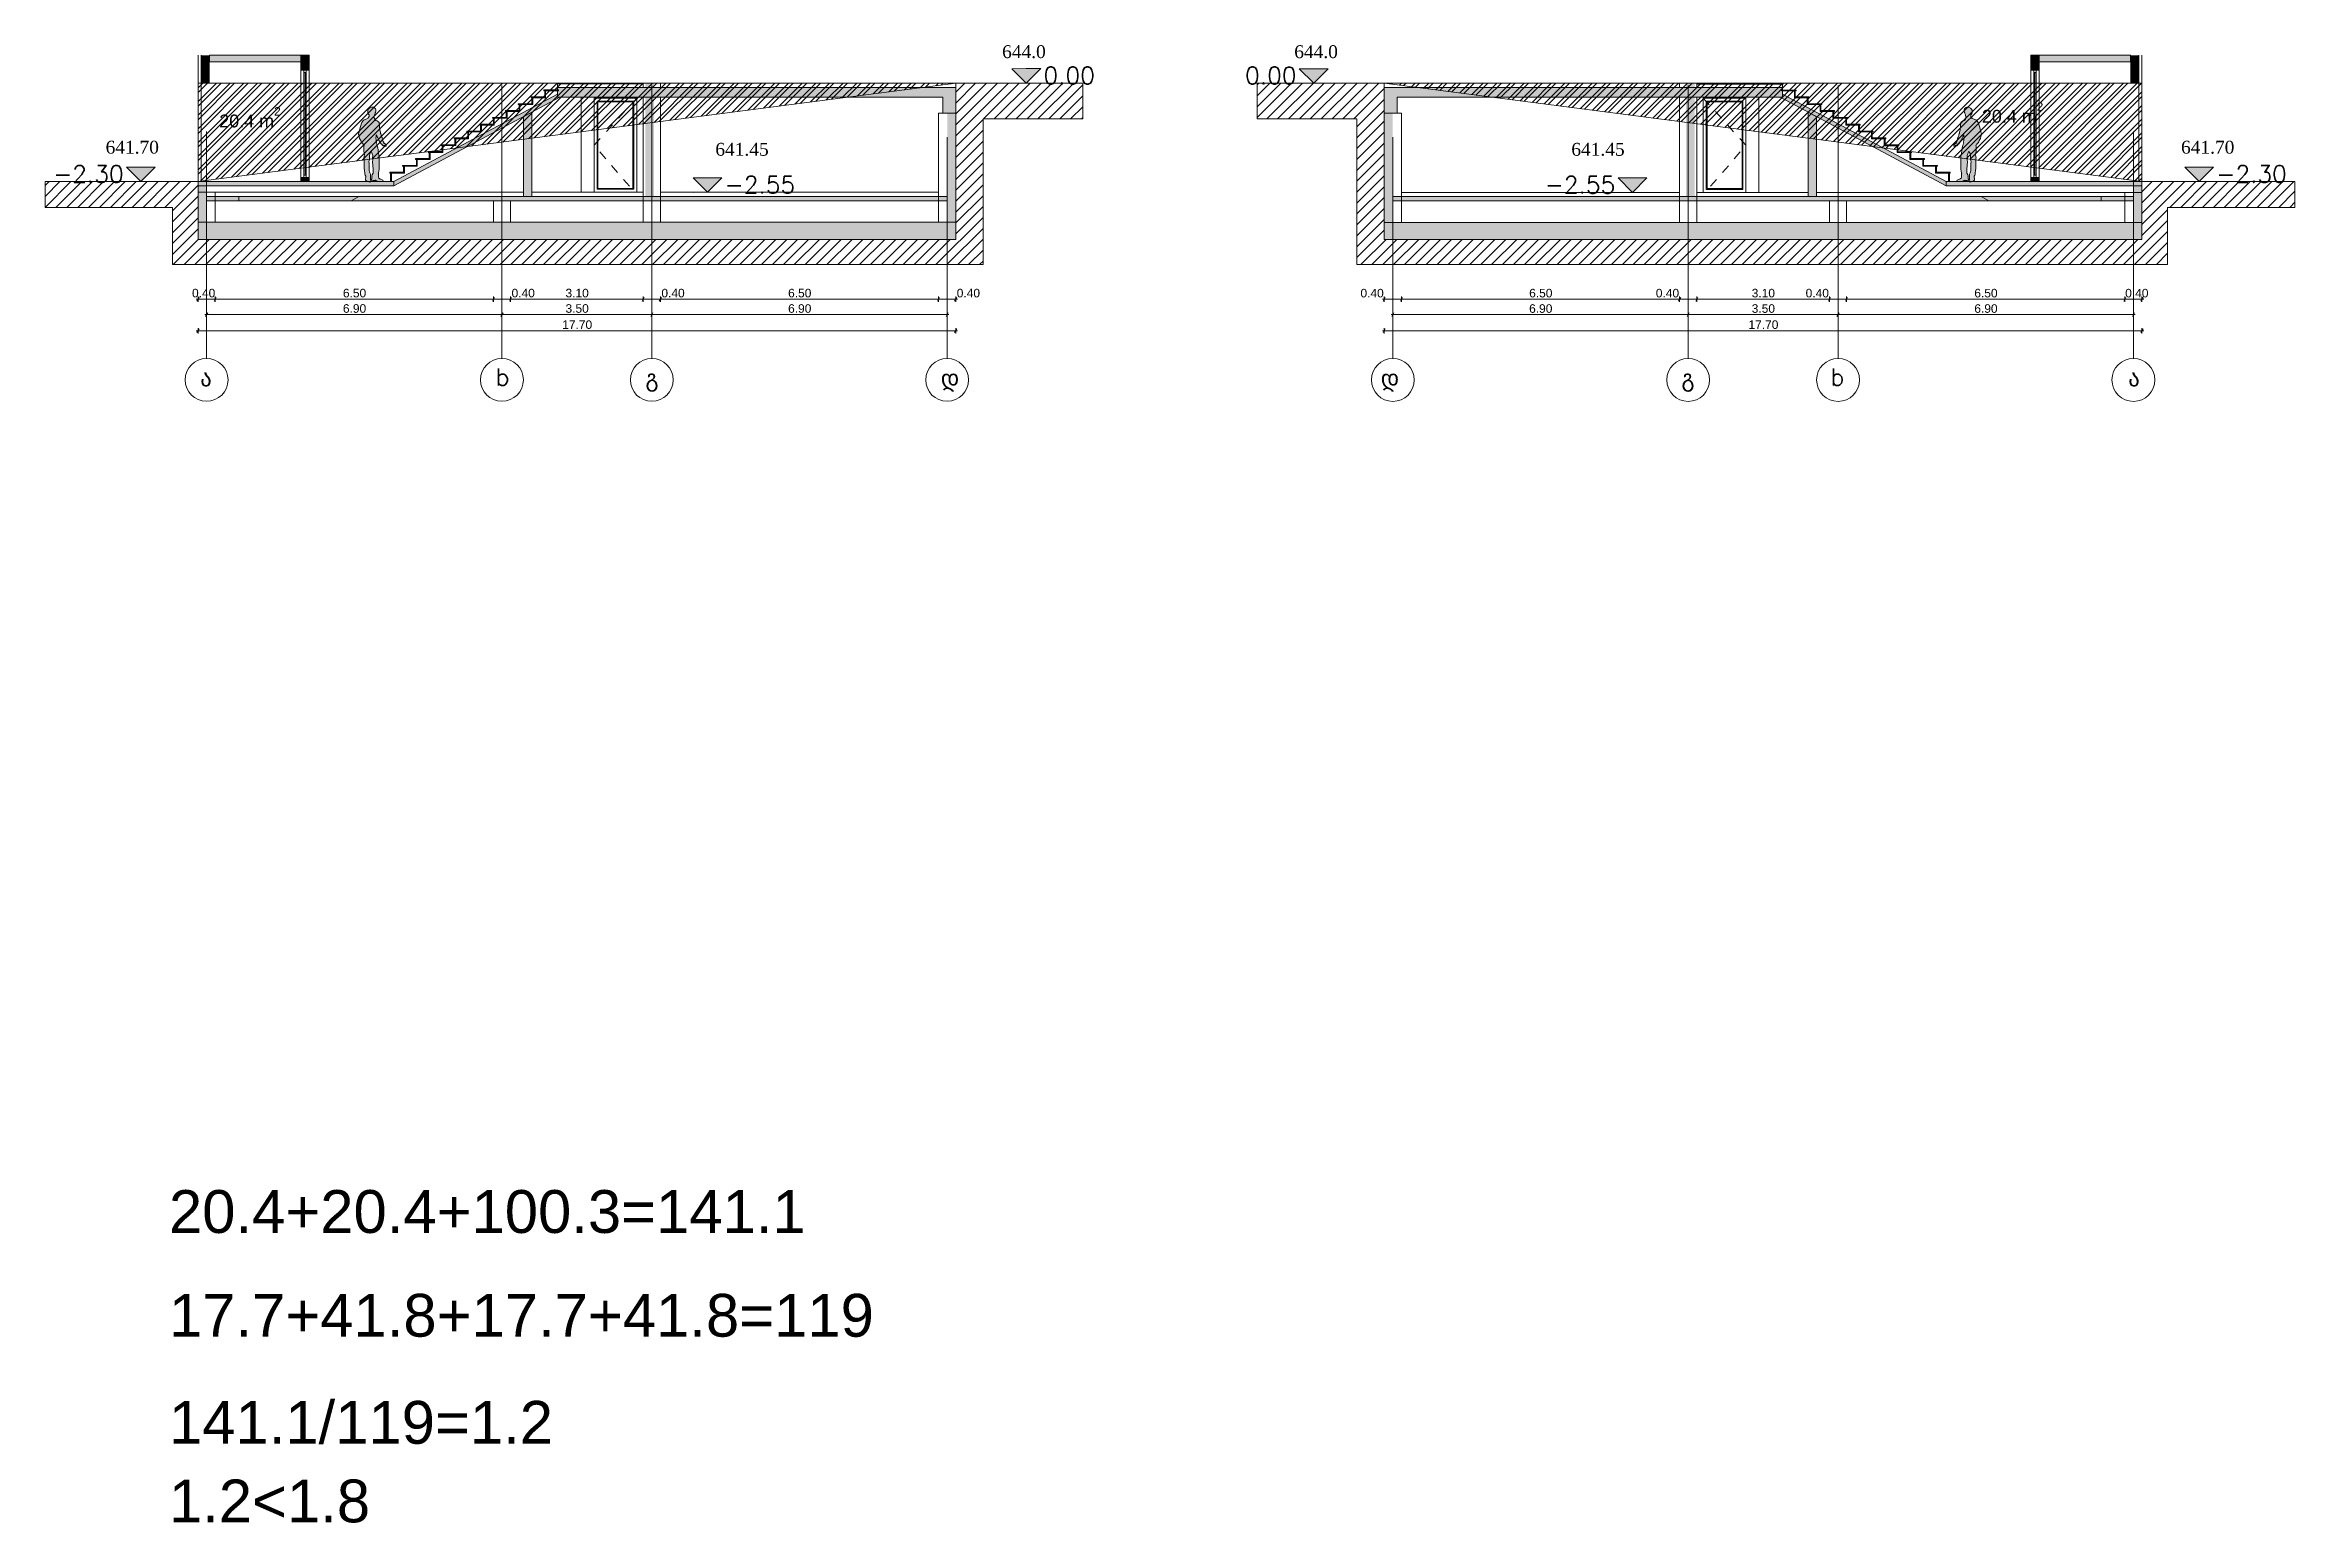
# Model space of a CAD drawing. Header units: millimetres. Extents: x 475616349 to 476941521, y 4620115302 to 4621446928.
# Drawn here: x 476884106 to 476936668, y 4620551995 to 4620586506 of the extents above; entities that cross this region are included whole.
import ezdxf

# ---------------------------------------------------------------- set-up
doc = ezdxf.new("R2010")
doc.units = ezdxf.units.MM
doc.header["$MEASUREMENT"] = 0
doc.linetypes.add('Dashed', pattern=[423.333333, 211.666667, -211.666667])
for name, color, linetype, lineweight in [('0_0 Architecture_Pen_No__7', 7, 'Continuous', 0), ('0_0 Architecture_Pen_No__8', 8, 'Continuous', 0), ('0_Pen_No__1_Pen_No__250', 7, 'Continuous', 0), ('0_Pen_No__250_Pen_No__142', 142, 'Continuous', 0), ('2D Drafting - General_Pen_No__1', 1, 'Continuous', 0), ('2D Drafting - General_Pen_No__250_Pen_No__7', 7, 'Continuous', 0), ('2D Drafting - General_Pen_No__250_Pen_No__7_Pen_No__154', 154, 'Continuous', 0), ('2D Drafting - General_Pen_No__250_Pen_No__7_Pen_No__250', 7, 'Continuous', 0), ('2D Drafting - General_Pen_No__250_Pen_No__7_Pen_No__7', 7, 'Continuous', 0), ('2D Drafting - General_Pen_No__5', 5, 'Continuous', 0), ('2D Drafting - General_Pen_No__7_Pen_No__253', 252, 'Continuous', 0), ('a-iataki_Pen_No__5_Pen_No__5_Pen_No__142', 142, 'Continuous', 0), ('gegmebi_Pen_No__7_Pen_No__250', 7, 'Continuous', 0), ('kar-panjara_Pen_No__7_Pen_No__250', 7, 'Continuous', 0), ('New_2D Drafting - General_Pen_No__1', 1, 'Continuous', 0), ('New_2D Drafting - General_Pen_No__250_Pen_No__7', 7, 'Continuous', 0), ('New_2D Drafting - General_Pen_No__7_Pen_No__250', 7, 'Continuous', 0), ('New_2D Drafting - General_Pen_No__7_Pen_No__7', 7, 'Continuous', 0), ('New_New_piketebi_Pen_No__7_Pen_No__1', 1, 'Continuous', 0), ('New_R03_Nakveti_Pen_No__1', 1, 'Continuous', 0), ('New_reg_nak_Pen_No__250', 7, 'Continuous', 0), ('New_shenobebi_Pen_No__4', 7, 'Continuous', 0), ('New_shenobebi_Pen_No__7', 7, 'Continuous', 0), ('zoma_Pen_No__142', 142, 'Continuous', 0), ('zoma_Pen_No__1_Pen_No__142', 142, 'Continuous', 0), ('zoma_Pen_No__5_Pen_No__5_Pen_No__142', 142, 'Continuous', 0)]:
    doc.layers.add(name, color=color, linetype=linetype, lineweight=lineweight)
doc.layers.add('New_R03_Nakveti', color=7, linetype='Continuous')
doc.layers.add('zoma', color=7, linetype='Continuous')
doc.styles.add('GENERATED_STYLE_2', font='arial.ttf')
doc.styles.add('GENERATED_STYLE_8', font='times.ttf')
doc.styles.add('GENERATED_STYLE_9', font='sylfaen.ttf')
doc.dimstyles.new('GENERATED_STYLE__1', dxfattribs={"dimtxt": 200, "dimasz": 64.421331, "dimexe": 0.18, "dimexo": 3, "dimgap": 0.09, "dimtad": 1, "dimtih": 1, "dimtoh": 1, "dimlfac": 0.001, "dimzin": 0, "dimdsep": 46, "dimtxsty": 'GENERATED_STYLE_2', "dimblk": 'ARROWHEAD_2', "dimblk1": 'ARROWHEAD_2', "dimblk2": 'ARROWHEAD_2', "dimcen": 0.09, "dimclrd": 142, "dimclre": 142, "dimclrt": 142, "dimadec": 0, "dimazin": 0, "dimtfac": 1, "dimtdec": 4, "dimtmove": 0, "dimatfit": 3, "dimfxl": 1, "dimtolj": 1, "dimtzin": 0, "dimarcsym": 0})
doc.dimstyles.new('GENERATED_STYLE__3', dxfattribs={"dimtxt": 200, "dimasz": 64.421331, "dimexe": 0.18, "dimexo": 3, "dimgap": 0.09, "dimtad": 1, "dimtih": 1, "dimtoh": 1, "dimlfac": 0.001, "dimzin": 0, "dimdsep": 46, "dimtxsty": 'GENERATED_STYLE_2', "dimblk": 'ARROWHEAD_2', "dimblk1": 'ARROWHEAD_2', "dimblk2": 'ARROWHEAD_2', "dimcen": 0.09, "dimclrd": 142, "dimclre": 142, "dimclrt": 142, "dimadec": 0, "dimazin": 0, "dimtfac": 1, "dimtdec": 4, "dimtmove": 2, "dimatfit": 3, "dimfxl": 1, "dimtolj": 1, "dimtzin": 0, "dimarcsym": 0})
pattern_1 = [(45, (476577134.07, 4620325125.74), (-127.27922, 127.27922), [])]
pattern_2 = [(45, (476577134.07, 4620325125.74), (-159.09903, 159.09903), []), (45, (476577081.04, 4620325178.77), (-159.09903, 159.09903), [])]

msp = doc.modelspace()

# ---------------------------------------------------------------- texts
at = {"layer": '2D Drafting - General_Pen_No__1', "color": 1, "linetype": 'Continuous', "lineweight": 0, "char_height": 1000, "attachment_point": 1, "style": 'GENERATED_STYLE_2'}
for s, insert in [('\\A1;{\\pql;\\fArial CYR|b0|i0|c204|p34;20.4+20.4+100.3=14\\fArial CYR|b0|i0|c204|p34;1\\fArial CYR|b0|i0|c204|p34;.1}', (476887001.131, 4620559768.05)), ('\\A1;{\\pql;\\fArial CYR|b0|i0|c204|p34;17.7+41.8+17.7+41.8=1\\fArial CYR|b0|i0|c204|p34;19}', (476887001.131, 4620557345.22)), ('\\A1;{\\pql;\\fArial CYR|b0|i0|c204|p34;141.1/119=1.\\fArial CYR|b0|i0|c204|p34;2}', (476887001.131, 4620554844.93)), ('\\A1;{\\pql;\\fArial CYR|b0|i0|c204|p34;1.\\fArial CYR|b0|i0|c204|p34;2\\fArial CYR|b0|i0|c204|p34;<1.8}', (476887001.131, 4620553009.503))]:
    msp.add_mtext(s, dxfattribs=dict(at, insert=insert))
at = {"layer": '2D Drafting - General_Pen_No__5', "color": 5, "lineweight": 0, "char_height": 300, "attachment_point": 7, "style": 'GENERATED_STYLE_2'}
for insert in [(476929352.927, 4620584688.313), (476888176.469, 4620584578.232)]:
    msp.add_mtext('{\\fArial CYR|b0|i0|c204|p34;20.4 m{\\H0.66x;\\S2^  ;}}', dxfattribs=dict(at, insert=insert))
at = {"layer": 'a-iataki_Pen_No__5_Pen_No__5_Pen_No__142', "color": 142, "linetype": 'Continuous', "lineweight": 0, "char_height": 400, "style": 'GENERATED_STYLE_9'}
for s, insert, attachment_point in [('\\A1;{\\pql;\\fSylfaen|b0|i0|c0|p18;ა}', (476887732.563, 4620578936.516), 1), ('\\A1;{\\pql;\\fSylfaen|b0|i0|c0|p18;გ}', (476898132.563, 4620578936.516), 1), ('\\A1;{\\pql;\\fSylfaen|b0|i0|c0|p18;დ}', (476905032.563, 4620578936.516), 1), ('\\A1;{\\pqr;\\fSylfaen|b0|i0|c0|p18;დ}', (476915740.703, 4620578935.894), 3), ('\\A1;{\\pqr;\\fSylfaen|b0|i0|c0|p18;გ}', (476922640.703, 4620578935.894), 3), ('\\A1;{\\pqr;\\fSylfaen|b0|i0|c0|p18;ა}', (476933040.703, 4620578935.894), 3)]:
    msp.add_mtext(s, dxfattribs=dict(at, insert=insert, attachment_point=attachment_point))
at = {"layer": 'a-iataki_Pen_No__5_Pen_No__5_Pen_No__142', "color": 142, "linetype": 'Continuous', "lineweight": 0, "char_height": 400}
for s, insert, attachment_point in [('\\A1;{\\pql;\\Ftxt.shx;b}', (476894632.563, 4620578955.216), 1), ('\\A1;{\\pqr;\\Ftxt.shx;b}', (476926140.703, 4620578954.594), 3)]:
    msp.add_mtext(s, dxfattribs=dict(at, insert=insert, attachment_point=attachment_point))
at = {"layer": 'New_New_piketebi_Pen_No__7_Pen_No__1', "color": 1, "linetype": 'Continuous', "lineweight": 0, "char_height": 300, "style": 'GENERATED_STYLE_8'}
for s, insert, attachment_point in [('\\A1;{\\pql;\\fTimes New Roman|b0|i0|c0|p18;6\\fTimes New Roman|b0|i0|c0|p18;4\\fTimes New Roman|b0|i0|c0|p18;4.\\fTimes New Roman|b0|i0|c0|p18;0}', (476906464.666, 4620586348.035), 4), ('\\A1;{\\pqr;\\fTimes New Roman|b0|i0|c0|p18;6\\fTimes New Roman|b0|i0|c0|p18;4\\fTimes New Roman|b0|i0|c0|p18;4.\\fTimes New Roman|b0|i0|c0|p18;0}', (476914308.6, 4620586347.413), 6), ('\\A1;{\\pql;\\fTimes New Roman|b0|i0|c0|p18;641.\\fTimes New Roman|b0|i0|c0|p18;70}', (476885521.295, 4620584117.096), 4), ('\\A1;{\\pqr;\\fTimes New Roman|b0|i0|c0|p18;6\\fTimes New Roman|b0|i0|c0|p18;4\\fTimes New Roman|b0|i0|c0|p18;1.\\fTimes New Roman|b0|i0|c0|p18;45}', (476901011.661, 4620584068.092), 6), ('\\A1;{\\pql;\\fTimes New Roman|b0|i0|c0|p18;6\\fTimes New Roman|b0|i0|c0|p18;4\\fTimes New Roman|b0|i0|c0|p18;1.\\fTimes New Roman|b0|i0|c0|p18;45}', (476919761.604, 4620584067.469), 4), ('\\A1;{\\pqr;\\fTimes New Roman|b0|i0|c0|p18;641.\\fTimes New Roman|b0|i0|c0|p18;70}', (476935251.971, 4620584116.474), 6)]:
    msp.add_mtext(s, dxfattribs=dict(at, insert=insert, attachment_point=attachment_point))
at = {"layer": 'zoma_Pen_No__1_Pen_No__142', "color": 142, "linetype": 'Continuous', "lineweight": 0, "char_height": 400}
for s, insert, attachment_point, rotation in [('\\A1;{\\pql;\\Ftxt.shx;0\\Ftxt.shx;.00}', (476907431.581, 4620585593.317), 7, 0.0139872), ('\\A1;{\\pqr;\\Ftxt.shx;0\\Ftxt.shx;.00}', (476913341.685, 4620585592.695), 9, 359.9860128), ('\\A1;{\\pqr;\\Ftxt.shx;-2.3\\Ftxt.shx;0}', (476885942.794, 4620583293.325), 9, 359.9860128), ('\\A1;{\\pql;\\Ftxt.shx;-2.3\\Ftxt.shx;0}', (476934830.472, 4620583292.703), 7, 0.0139872), ('\\A1;{\\pql;\\Ftxt.shx;-2.\\Ftxt.shx;55}', (476899984.749, 4620583043.317), 7, 0.0139872), ('\\A1;{\\pqr;\\Ftxt.shx;-2.\\Ftxt.shx;55}', (476920788.517, 4620583042.695), 9, 359.9860128)]:
    msp.add_mtext(s, dxfattribs=dict(at, insert=insert, attachment_point=attachment_point, rotation=rotation))

# ---------------------------------------------------------------- blocks, each defined once
blk = doc.blocks.new('Standing Man Contour 02 23')
at = {"layer": 'New_R03_Nakveti_Pen_No__1', "linetype": 'Continuous', "lineweight": 0}
blk.add_hatch(color=1, dxfattribs=at).paths.add_polyline_path([(-109, 855), (-110, 843), (-109, 830), (-98, 820), (-83, 829), (-79, 840), (-69, 846), (-60, 846), (-79, 829), (-72, 823), (-44, 833), (-35, 844), (-29, 853), (-24, 864), (-19, 860), (-13, 868), (-1, 880), (6, 884), (25, 913), (38, 937), (52, 956), (65, 976), (77, 997), (86, 1019), (97, 1043), (108, 1072), (120, 1095), (125, 1046), (130, 1024), (120, 980), (111, 914), (125, 899), (105, 868), (100, 850), (91, 814), (85, 789), (75, 744), (72, 711), (66, 682), (70, 663), (63, 627), (53, 578), (51, 545), (51, 519), (49, 495), (53, 469), (50, 425), (53, 377), (54, 314), (54, 291), (62, 244), (66, 202), (67, 181), (73, 173), (69, 166), (71, 147), (71, 128), (64, 103), (58, 90), (69, 89), (35, 62), (8, 48), (-15, 42), (-31, 35), (-39, 21), (-40, 15), (-43, 14), (-43, 5), (-22, 0), (0, 0), (43, 2), (93, 14), (134, 35), (140, 38), (140, 20), (156, 24), (201, 30), (222, 36), (230, 43), (228, 67), (222, 67), (222, 86), (221, 102), (217, 102), (222, 109), (221, 132), (216, 158), (194, 201), (193, 225), (191, 251), (193, 288), (205, 461), (200, 509), (204, 558), (203, 607), (216, 648), (221, 673), (242, 713), (253, 683), (268, 657), (273, 639), (277, 613), (277, 582), (280, 548), (279, 520), (283, 491), (291, 462), (287, 420), (282, 388), (284, 357), (286, 327), (287, 299), (288, 280), (286, 258), (278, 232), (270, 202), (255, 177), (255, 135), (256, 102), (254, 83), (253, 74), (258, 75), (256, 63), (251, 45), (245, 34), (247, 19), (243, 15), (244, 0), (255, -4), (291, -4), (328, 4), (351, 19), (368, 31), (369, 45), (368, 58), (370, 70), (366, 85), (370, 87), (367, 104), (361, 117), (365, 126), (377, 152), (387, 176), (387, 188), (384, 191), (396, 269), (400, 304), (403, 332), (403, 369), (403, 412), (404, 486), (406, 529), (407, 553), (404, 578), (400, 590), (398, 631), (400, 664), (409, 719), (413, 739), (413, 779), (409, 799), (410, 825), (404, 851), (416, 860), (426, 877), (442, 898), (446, 897), (455, 909), (471, 931), (483, 961), (496, 983), (509, 1008), (522, 1053), (528, 1080), (528, 1089), (531, 1100), (531, 1126), (521, 1154), (518, 1173), (502, 1226), (492, 1263), (479, 1311), (462, 1365), (453, 1384), (451, 1392), (448, 1399), (437, 1415), (431, 1421), (428, 1430), (402, 1442), (379, 1450), (360, 1458), (340, 1465), (320, 1477), (311, 1486), (307, 1488), (301, 1496), (298, 1502), (293, 1511), (284, 1509), (282, 1517), (282, 1533), (284, 1541), (284, 1548), (286, 1563), (287, 1568), (291, 1570), (297, 1570), (302, 1574), (307, 1585), (312, 1602), (315, 1606), (320, 1601), (320, 1625), (315, 1648), (314, 1667), (319, 1664), (317, 1673), (299, 1696), (287, 1708), (275, 1718), (264, 1727), (260, 1726), (250, 1731), (232, 1736), (216, 1737), (207, 1736), (194, 1739), (180, 1735), (166, 1725), (164, 1730), (153, 1718), (147, 1708), (143, 1709), (139, 1697), (131, 1681), (127, 1659), (131, 1654), (131, 1642), (134, 1620), (136, 1621), (138, 1614), (139, 1610), (143, 1613), (144, 1602), (147, 1592), (153, 1574), (158, 1560), (164, 1539), (168, 1524), (173, 1517), (180, 1514), (181, 1502), (168, 1493), (161, 1483), (156, 1475), (157, 1465), (162, 1455), (154, 1444), (128, 1428), (102, 1417), (90, 1410), (66, 1394), (54, 1379), (51, 1364), (47, 1324), (41, 1271), (35, 1220), (36, 1204), (28, 1180), (21, 1156), (17, 1127), (13, 1113), (5, 1097), (4, 1079), (-3, 1063), (-8, 1046), (-12, 1037), (-17, 1031), (-21, 1011), (-24, 1002), (-29, 992), (-26, 978), (-36, 957), (-45, 937), (-54, 925), (-55, 917), (-53, 907), (-57, 899), (-72, 890), (-77, 885), (-85, 881), (-94, 875)])
at = {"layer": 'New_R03_Nakveti_Pen_No__1', "color": 1, "linetype": 'Continuous', "lineweight": 0, "flags": 128}
blk.add_lwpolyline([(-109, 855), (-110, 843), (-109, 830), (-98, 820), (-83, 829), (-79, 840), (-69, 846), (-60, 846), (-79, 829), (-72, 823), (-44, 833), (-35, 844), (-29, 853), (-24, 864), (-19, 860), (-13, 868), (-1, 880), (6, 884), (25, 913), (38, 937), (52, 956), (65, 976), (77, 997), (86, 1019), (97, 1043), (108, 1072), (120, 1095), (125, 1046), (130, 1024), (120, 980), (111, 914), (125, 899), (105, 868), (100, 850), (91, 814), (85, 789), (75, 744), (72, 711), (66, 682), (70, 663), (63, 627), (53, 578), (51, 545), (51, 519), (49, 495), (53, 469), (50, 425), (53, 377), (54, 314), (54, 291), (62, 244), (66, 202), (67, 181), (73, 173), (69, 166), (71, 147), (71, 128), (64, 103), (58, 90), (69, 89), (35, 62), (8, 48), (-15, 42), (-31, 35), (-39, 21), (-40, 15), (-43, 14), (-43, 5), (-22, 0), (0, 0), (43, 2), (93, 14), (134, 35), (140, 38), (140, 20), (156, 24), (201, 30), (222, 36), (230, 43), (228, 67), (222, 67), (222, 86), (221, 102), (217, 102), (222, 109), (221, 132), (216, 158), (194, 201), (193, 225), (191, 251), (193, 288), (205, 461), (200, 509), (204, 558), (203, 607), (216, 648), (221, 673), (242, 713), (253, 683), (268, 657), (273, 639), (277, 613), (277, 582), (280, 548), (279, 520), (283, 491), (291, 462), (287, 420), (282, 388), (284, 357), (286, 327), (287, 299), (288, 280), (286, 258), (278, 232), (270, 202), (255, 177), (255, 135), (256, 102), (254, 83), (253, 74), (258, 75), (256, 63), (251, 45), (245, 34), (247, 19), (243, 15), (244, 0), (255, -4), (291, -4), (328, 4), (351, 19), (368, 31), (369, 45), (368, 58), (370, 70), (366, 85), (370, 87), (367, 104), (361, 117), (365, 126), (377, 152), (387, 176), (387, 188), (384, 191), (396, 269), (400, 304), (403, 332), (403, 369), (403, 412), (404, 486), (406, 529), (407, 553), (404, 578), (400, 590), (398, 631), (400, 664), (409, 719), (413, 739), (413, 779), (409, 799), (410, 825), (404, 851), (416, 860), (426, 877), (442, 898), (446, 897), (455, 909), (471, 931), (483, 961), (496, 983), (509, 1008), (522, 1053), (528, 1080), (528, 1089), (531, 1100), (531, 1126), (521, 1154), (518, 1173), (502, 1226), (492, 1263), (479, 1311), (462, 1365), (453, 1384), (451, 1392), (448, 1399), (437, 1415), (431, 1421), (428, 1430), (402, 1442), (379, 1450), (360, 1458), (340, 1465), (320, 1477), (311, 1486), (307, 1488), (301, 1496), (298, 1502), (293, 1511), (284, 1509), (282, 1517), (282, 1533), (284, 1541), (284, 1548), (286, 1563), (287, 1568), (291, 1570), (297, 1570), (302, 1574), (307, 1585), (312, 1602), (315, 1606), (320, 1601), (320, 1625), (315, 1648), (314, 1667), (319, 1664), (317, 1673), (299, 1696), (287, 1708), (275, 1718), (264, 1727), (260, 1726), (250, 1731), (232, 1736), (216, 1737), (207, 1736), (194, 1739), (180, 1735), (166, 1725), (164, 1730), (153, 1718), (147, 1708), (143, 1709), (139, 1697), (131, 1681), (127, 1659), (131, 1654), (131, 1642), (134, 1620), (136, 1621), (138, 1614), (139, 1610), (143, 1613), (144, 1602), (147, 1592), (153, 1574), (158, 1560), (164, 1539), (168, 1524), (173, 1517), (180, 1514), (181, 1502), (168, 1493), (161, 1483), (156, 1475), (157, 1465), (162, 1455), (154, 1444), (128, 1428), (102, 1417), (90, 1410), (66, 1394), (54, 1379), (51, 1364), (47, 1324), (41, 1271), (35, 1220), (36, 1204), (28, 1180), (21, 1156), (17, 1127), (13, 1113), (5, 1097), (4, 1079), (-3, 1063), (-8, 1046), (-12, 1037), (-17, 1031), (-21, 1011), (-24, 1002), (-29, 992), (-26, 978), (-36, 957), (-45, 937), (-54, 925), (-55, 917), (-53, 907), (-57, 899), (-72, 890), (-77, 885), (-85, 881), (-94, 875)], close=True, dxfattribs=at)
blk = doc.blocks.new('*D492', base_point=(476577134, 4620325126))
at = {"layer": 'zoma_Pen_No__142', "color": 142, "linetype": 'Continuous', "lineweight": 0, "transparency": 16777216}
for p, q in [((476898256, 4620580169), (476898305, 4620580253)), ((476898281, 4620580275), (476898281, 4620580147)), ((476905181, 4620580211), (476898281, 4620580211)), ((476905156, 4620580169), (476905205, 4620580253)), ((476905181, 4620580275), (476905181, 4620580147)), ((476905222, 4620580211), (476905181, 4620580211))]:
    blk.add_line(p, q, dxfattribs=at)
at = {"layer": 'zoma_Pen_No__142', "color": 142, "lineweight": 0, "transparency": 16777216, "insert": (476901465, 4620580251), "char_height": 200, "attachment_point": 7, "style": 'GENERATED_STYLE_2'}
blk.add_mtext('\\A1;{\\pql;\\fArial CYR|b0|i0|c204|p34;6.90}', dxfattribs=at)
blk = doc.blocks.new('ARROWHEAD_2')
at = {"color": 0, "linetype": 'Continuous', "lineweight": 0}
for p, q in [((0, 0), (-1, 0)), ((-0.38, -0.66), (0.38, 0.66))]:
    blk.add_line(p, q, dxfattribs=at)
blk = doc.blocks.new('*D493', base_point=(476577134, 4620325126))
at = {"layer": 'zoma_Pen_No__142', "color": 142, "linetype": 'Continuous', "lineweight": 0, "transparency": 16777216}
for p, q in [((476894757, 4620580169), (476894806, 4620580253)), ((476894781, 4620580275), (476894781, 4620580147)), ((476898281, 4620580211), (476894781, 4620580211)), ((476898256, 4620580169), (476898305, 4620580253))]:
    blk.add_line(p, q, dxfattribs=at)
at = {"layer": 'zoma_Pen_No__142', "color": 142, "lineweight": 0, "transparency": 16777216, "insert": (476896265, 4620580251), "char_height": 200, "attachment_point": 7, "style": 'GENERATED_STYLE_2'}
blk.add_mtext('\\A1;{\\pql;\\fArial CYR|b0|i0|c204|p34;3.50}', dxfattribs=at)
blk = doc.blocks.new('*D494', base_point=(476577134, 4620325126))
at = {"layer": 'zoma_Pen_No__142', "color": 142, "linetype": 'Continuous', "lineweight": 0, "transparency": 16777216}
for p, q in [((476887881, 4620580211), (476887840, 4620580211)), ((476887906, 4620580253), (476887857, 4620580169)), ((476887881, 4620580275), (476887881, 4620580147)), ((476894781, 4620580211), (476887881, 4620580211)), ((476894757, 4620580169), (476894806, 4620580253)), ((476894781, 4620580275), (476894781, 4620580147))]:
    blk.add_line(p, q, dxfattribs=at)
at = {"layer": 'zoma_Pen_No__142', "color": 142, "lineweight": 0, "transparency": 16777216, "insert": (476891065, 4620580251), "char_height": 200, "attachment_point": 7, "style": 'GENERATED_STYLE_2'}
blk.add_mtext('\\A1;{\\pql;\\fArial CYR|b0|i0|c204|p34;6.90}', dxfattribs=at)
blk = doc.blocks.new('*D495', base_point=(476577134, 4620325126))
at = {"layer": 'zoma_Pen_No__142', "color": 142, "linetype": 'Continuous', "lineweight": 0, "transparency": 16777216}
for p, q in [((476904956, 4620580528), (476905005, 4620580613)), ((476904980, 4620580634), (476904980, 4620580507)), ((476905381, 4620580571), (476904980, 4620580571)), ((476905356, 4620580528), (476905405, 4620580613)), ((476905381, 4620580634), (476905381, 4620580507)), ((476905422, 4620580571), (476905381, 4620580571))]:
    blk.add_line(p, q, dxfattribs=at)
at = {"layer": 'zoma_Pen_No__142', "color": 142, "lineweight": 0, "transparency": 16777216, "insert": (476905405, 4620580611), "char_height": 200, "attachment_point": 7, "style": 'GENERATED_STYLE_2'}
blk.add_mtext('\\A1;{\\pql;\\fArial CYR|b0|i0|c204|p34;0.40}', dxfattribs=at)
blk = doc.blocks.new('*D496', base_point=(476577134, 4620325126))
at = {"layer": 'zoma_Pen_No__142', "color": 142, "linetype": 'Continuous', "lineweight": 0, "transparency": 16777216}
for p, q in [((476898456, 4620580528), (476898505, 4620580613)), ((476898481, 4620580634), (476898481, 4620580507)), ((476904980, 4620580571), (476898481, 4620580571)), ((476904956, 4620580528), (476905005, 4620580613)), ((476904980, 4620580634), (476904980, 4620580507))]:
    blk.add_line(p, q, dxfattribs=at)
at = {"layer": 'zoma_Pen_No__142', "color": 142, "lineweight": 0, "transparency": 16777216, "char_height": 200, "attachment_point": 7, "style": 'GENERATED_STYLE_2'}
for s, insert in [('\\A1;{\\pql;\\fArial CYR|b0|i0|c204|p34;0.40}', (476898505, 4620580611)), ('\\A1;{\\pql;\\fArial CYR|b0|i0|c204|p34;6.50}', (476901465, 4620580611))]:
    blk.add_mtext(s, dxfattribs=dict(at, insert=insert))
blk = doc.blocks.new('*D497', base_point=(476577134, 4620325126))
at = {"layer": 'zoma_Pen_No__142', "color": 142, "linetype": 'Continuous', "lineweight": 0, "transparency": 16777216}
for p, q in [((476898056, 4620580528), (476898105, 4620580613)), ((476898081, 4620580634), (476898081, 4620580507)), ((476898481, 4620580571), (476898081, 4620580571)), ((476898456, 4620580528), (476898505, 4620580613)), ((476898481, 4620580634), (476898481, 4620580507))]:
    blk.add_line(p, q, dxfattribs=at)
blk = doc.blocks.new('*D498', base_point=(476577134, 4620325126))
at = {"layer": 'zoma_Pen_No__142', "color": 142, "linetype": 'Continuous', "lineweight": 0, "transparency": 16777216}
for p, q in [((476894956, 4620580528), (476895005, 4620580613)), ((476894981, 4620580634), (476894981, 4620580507)), ((476898081, 4620580571), (476894981, 4620580571)), ((476898056, 4620580528), (476898105, 4620580613)), ((476898081, 4620580634), (476898081, 4620580507))]:
    blk.add_line(p, q, dxfattribs=at)
at = {"layer": 'zoma_Pen_No__142', "color": 142, "lineweight": 0, "transparency": 16777216, "char_height": 200, "attachment_point": 7, "style": 'GENERATED_STYLE_2'}
for s, insert in [('\\A1;{\\pql;\\fArial CYR|b0|i0|c204|p34;0.40}', (476895005, 4620580611)), ('\\A1;{\\pql;\\fArial CYR|b0|i0|c204|p34;3.10}', (476896265, 4620580611))]:
    blk.add_mtext(s, dxfattribs=dict(at, insert=insert))
blk = doc.blocks.new('*D499', base_point=(476577134, 4620325126))
at = {"layer": 'zoma_Pen_No__142', "color": 142, "linetype": 'Continuous', "lineweight": 0, "transparency": 16777216}
for p, q in [((476894556, 4620580528), (476894605, 4620580613)), ((476894581, 4620580634), (476894581, 4620580507)), ((476894981, 4620580571), (476894581, 4620580571)), ((476894956, 4620580528), (476895005, 4620580613)), ((476894981, 4620580634), (476894981, 4620580507))]:
    blk.add_line(p, q, dxfattribs=at)
blk = doc.blocks.new('*D500', base_point=(476577134, 4620325126))
at = {"layer": 'zoma_Pen_No__142', "color": 142, "linetype": 'Continuous', "lineweight": 0, "transparency": 16777216}
for p, q in [((476888057, 4620580528), (476888106, 4620580613)), ((476894581, 4620580571), (476888081, 4620580571)), ((476894556, 4620580528), (476894605, 4620580613)), ((476894581, 4620580634), (476894581, 4620580507))]:
    blk.add_line(p, q, dxfattribs=at)
at = {"layer": 'zoma_Pen_No__142', "color": 142, "lineweight": 0, "transparency": 16777216, "insert": (476891065, 4620580611), "char_height": 200, "attachment_point": 7, "style": 'GENERATED_STYLE_2'}
blk.add_mtext('\\A1;{\\pql;\\fArial CYR|b0|i0|c204|p34;6.50}', dxfattribs=at)
blk = doc.blocks.new('*D501', base_point=(476577134, 4620325126))
at = {"layer": 'zoma_Pen_No__142', "color": 142, "linetype": 'Continuous', "lineweight": 0, "transparency": 16777216}
for p, q in [((476887681, 4620580571), (476887639, 4620580571)), ((476887705, 4620580613), (476887656, 4620580528)), ((476887681, 4620580634), (476887681, 4620580507)), ((476888081, 4620580571), (476887681, 4620580571)), ((476888057, 4620580528), (476888106, 4620580613)), ((476888081, 4620580634), (476888081, 4620580507)), ((476894581, 4620580571), (476888081, 4620580571))]:
    blk.add_line(p, q, dxfattribs=at)
at = {"layer": 'zoma_Pen_No__142', "color": 142, "lineweight": 0, "transparency": 16777216, "insert": (476887540, 4620580611), "char_height": 200, "attachment_point": 7, "style": 'GENERATED_STYLE_2'}
blk.add_mtext('\\A1;{\\pql;\\fArial CYR|b0|i0|c204|p34;0.40}', dxfattribs=at)
blk = doc.blocks.new('*D502', base_point=(476577134, 4620325126))
at = {"layer": 'zoma_Pen_No__142', "color": 142, "linetype": 'Continuous', "lineweight": 0, "transparency": 16777216}
for p, q in [((476887705, 4620579877), (476887656, 4620579792)), ((476887681, 4620579771), (476887681, 4620579898)), ((476905356, 4620579792), (476905405, 4620579877)), ((476905381, 4620579771), (476905381, 4620579898)), ((476887639, 4620579834), (476887681, 4620579834)), ((476887681, 4620579834), (476905381, 4620579834)), ((476905381, 4620579834), (476905422, 4620579834))]:
    blk.add_line(p, q, dxfattribs=at)
at = {"layer": 'zoma_Pen_No__142', "color": 142, "lineweight": 0, "transparency": 16777216, "insert": (476896189, 4620579874), "char_height": 200, "attachment_point": 7, "style": 'GENERATED_STYLE_2'}
blk.add_mtext('\\A1;{\\pql;\\fArial CYR|b0|i0|c204|p34;17.70}', dxfattribs=at)
blk = doc.blocks.new('*D481', base_point=(476577134, 4620325126))
at = {"layer": 'zoma_Pen_No__142', "color": 142, "linetype": 'Continuous', "lineweight": 0, "transparency": 16777216}
for p, q in [((476915551, 4620580210), (476915592, 4620580210)), ((476915617, 4620580253), (476915568, 4620580168)), ((476915592, 4620580147), (476915592, 4620580274)), ((476915592, 4620580210), (476922492, 4620580210)), ((476922517, 4620580253), (476922468, 4620580168)), ((476922492, 4620580147), (476922492, 4620580274))]:
    blk.add_line(p, q, dxfattribs=at)
at = {"layer": 'zoma_Pen_No__142', "color": 142, "lineweight": 0, "transparency": 16777216, "insert": (476918776, 4620580250), "char_height": 200, "attachment_point": 7, "style": 'GENERATED_STYLE_2'}
blk.add_mtext('\\A1;{\\pql;\\fArial CYR|b0|i0|c204|p34;6.90}', dxfattribs=at)
blk = doc.blocks.new('*D482', base_point=(476577134, 4620325126))
at = {"layer": 'zoma_Pen_No__142', "color": 142, "linetype": 'Continuous', "lineweight": 0, "transparency": 16777216}
for p, q in [((476922517, 4620580253), (476922468, 4620580168)), ((476922492, 4620580210), (476925992, 4620580210)), ((476926017, 4620580253), (476925968, 4620580168)), ((476925992, 4620580147), (476925992, 4620580274))]:
    blk.add_line(p, q, dxfattribs=at)
at = {"layer": 'zoma_Pen_No__142', "color": 142, "lineweight": 0, "transparency": 16777216, "insert": (476923976, 4620580250), "char_height": 200, "attachment_point": 7, "style": 'GENERATED_STYLE_2'}
blk.add_mtext('\\A1;{\\pql;\\fArial CYR|b0|i0|c204|p34;3.50}', dxfattribs=at)
blk = doc.blocks.new('*D483', base_point=(476577134, 4620325126))
at = {"layer": 'zoma_Pen_No__142', "color": 142, "linetype": 'Continuous', "lineweight": 0, "transparency": 16777216}
for p, q in [((476926017, 4620580253), (476925968, 4620580168)), ((476925992, 4620580147), (476925992, 4620580274)), ((476925992, 4620580210), (476932892, 4620580210)), ((476932868, 4620580168), (476932917, 4620580253)), ((476932892, 4620580147), (476932892, 4620580274)), ((476932892, 4620580210), (476932934, 4620580210))]:
    blk.add_line(p, q, dxfattribs=at)
at = {"layer": 'zoma_Pen_No__142', "color": 142, "lineweight": 0, "transparency": 16777216, "insert": (476929176, 4620580250), "char_height": 200, "attachment_point": 7, "style": 'GENERATED_STYLE_2'}
blk.add_mtext('\\A1;{\\pql;\\fArial CYR|b0|i0|c204|p34;6.90}', dxfattribs=at)
blk = doc.blocks.new('*D484', base_point=(476577134, 4620325126))
at = {"layer": 'zoma_Pen_No__142', "color": 142, "linetype": 'Continuous', "lineweight": 0, "transparency": 16777216}
for p, q in [((476915351, 4620580570), (476915393, 4620580570)), ((476915417, 4620580612), (476915368, 4620580528)), ((476915393, 4620580506), (476915393, 4620580634)), ((476915393, 4620580570), (476915793, 4620580570)), ((476915817, 4620580612), (476915768, 4620580528)), ((476915793, 4620580506), (476915793, 4620580634))]:
    blk.add_line(p, q, dxfattribs=at)
at = {"layer": 'zoma_Pen_No__142', "color": 142, "lineweight": 0, "transparency": 16777216, "insert": (476914836, 4620580610), "char_height": 200, "attachment_point": 7, "style": 'GENERATED_STYLE_2'}
blk.add_mtext('\\A1;{\\pql;\\fArial CYR|b0|i0|c204|p34;0.40}', dxfattribs=at)
blk = doc.blocks.new('*D485', base_point=(476577134, 4620325126))
at = {"layer": 'zoma_Pen_No__142', "color": 142, "linetype": 'Continuous', "lineweight": 0, "transparency": 16777216}
for p, q in [((476915817, 4620580612), (476915768, 4620580528)), ((476915793, 4620580506), (476915793, 4620580634)), ((476915793, 4620580570), (476922292, 4620580570)), ((476922317, 4620580612), (476922268, 4620580528)), ((476922292, 4620580506), (476922292, 4620580634))]:
    blk.add_line(p, q, dxfattribs=at)
at = {"layer": 'zoma_Pen_No__142', "color": 142, "lineweight": 0, "transparency": 16777216, "char_height": 200, "attachment_point": 7, "style": 'GENERATED_STYLE_2'}
for s, insert in [('\\A1;{\\pql;\\fArial CYR|b0|i0|c204|p34;6.50}', (476918777, 4620580610)), ('\\A1;{\\pql;\\fArial CYR|b0|i0|c204|p34;0.40}', (476921736, 4620580610))]:
    blk.add_mtext(s, dxfattribs=dict(at, insert=insert))
blk = doc.blocks.new('*D486', base_point=(476577134, 4620325126))
at = {"layer": 'zoma_Pen_No__142', "color": 142, "linetype": 'Continuous', "lineweight": 0, "transparency": 16777216}
for p, q in [((476922317, 4620580612), (476922268, 4620580528)), ((476922292, 4620580506), (476922292, 4620580634)), ((476922292, 4620580570), (476922693, 4620580570)), ((476922717, 4620580612), (476922668, 4620580528)), ((476922693, 4620580506), (476922693, 4620580634))]:
    blk.add_line(p, q, dxfattribs=at)
blk = doc.blocks.new('*D487', base_point=(476577134, 4620325126))
at = {"layer": 'zoma_Pen_No__142', "color": 142, "linetype": 'Continuous', "lineweight": 0, "transparency": 16777216}
for p, q in [((476922717, 4620580612), (476922668, 4620580528)), ((476922693, 4620580506), (476922693, 4620580634)), ((476922693, 4620580570), (476925792, 4620580570)), ((476925817, 4620580612), (476925768, 4620580528)), ((476925792, 4620580506), (476925792, 4620580634))]:
    blk.add_line(p, q, dxfattribs=at)
at = {"layer": 'zoma_Pen_No__142', "color": 142, "lineweight": 0, "transparency": 16777216, "char_height": 200, "attachment_point": 7, "style": 'GENERATED_STYLE_2'}
for s, insert in [('\\A1;{\\pql;\\fArial CYR|b0|i0|c204|p34;3.10}', (476923976, 4620580610)), ('\\A1;{\\pql;\\fArial CYR|b0|i0|c204|p34;0.40}', (476925236, 4620580610))]:
    blk.add_mtext(s, dxfattribs=dict(at, insert=insert))
blk = doc.blocks.new('*D488', base_point=(476577134, 4620325126))
at = {"layer": 'zoma_Pen_No__142', "color": 142, "linetype": 'Continuous', "lineweight": 0, "transparency": 16777216}
for p, q in [((476925817, 4620580612), (476925768, 4620580528)), ((476925792, 4620580506), (476925792, 4620580634)), ((476925792, 4620580570), (476926192, 4620580570)), ((476926217, 4620580612), (476926168, 4620580528)), ((476926192, 4620580506), (476926192, 4620580634))]:
    blk.add_line(p, q, dxfattribs=at)
blk = doc.blocks.new('*D489', base_point=(476577134, 4620325126))
at = {"layer": 'zoma_Pen_No__142', "color": 142, "linetype": 'Continuous', "lineweight": 0, "transparency": 16777216}
for p, q in [((476926217, 4620580612), (476926168, 4620580528)), ((476926192, 4620580506), (476926192, 4620580634)), ((476926192, 4620580570), (476932692, 4620580570)), ((476932716, 4620580612), (476932667, 4620580528))]:
    blk.add_line(p, q, dxfattribs=at)
at = {"layer": 'zoma_Pen_No__142', "color": 142, "lineweight": 0, "transparency": 16777216, "insert": (476929176, 4620580610), "char_height": 200, "attachment_point": 7, "style": 'GENERATED_STYLE_2'}
blk.add_mtext('\\A1;{\\pql;\\fArial CYR|b0|i0|c204|p34;6.50}', dxfattribs=at)
blk = doc.blocks.new('*D490', base_point=(476577134, 4620325126))
at = {"layer": 'zoma_Pen_No__142', "color": 142, "linetype": 'Continuous', "lineweight": 0, "transparency": 16777216}
for p, q in [((476926192, 4620580570), (476932692, 4620580570)), ((476932716, 4620580612), (476932667, 4620580528)), ((476932692, 4620580506), (476932692, 4620580634)), ((476932692, 4620580570), (476933092, 4620580570)), ((476933068, 4620580528), (476933117, 4620580612)), ((476933092, 4620580506), (476933092, 4620580634)), ((476933092, 4620580570), (476933134, 4620580570))]:
    blk.add_line(p, q, dxfattribs=at)
at = {"layer": 'zoma_Pen_No__142', "color": 142, "lineweight": 0, "transparency": 16777216, "insert": (476932701, 4620580610), "char_height": 200, "attachment_point": 7, "style": 'GENERATED_STYLE_2'}
blk.add_mtext('\\A1;{\\pql;\\fArial CYR|b0|i0|c204|p34;0.40}', dxfattribs=at)
blk = doc.blocks.new('*D491', base_point=(476577134, 4620325126))
at = {"layer": 'zoma_Pen_No__142', "color": 142, "linetype": 'Continuous', "lineweight": 0, "transparency": 16777216}
for p, q in [((476915417, 4620579876), (476915368, 4620579791)), ((476915392, 4620579897), (476915392, 4620579770)), ((476933068, 4620579791), (476933117, 4620579876)), ((476933092, 4620579897), (476933092, 4620579770)), ((476915392, 4620579834), (476915351, 4620579834)), ((476933092, 4620579834), (476915392, 4620579834)), ((476933134, 4620579834), (476933092, 4620579834))]:
    blk.add_line(p, q, dxfattribs=at)
at = {"layer": 'zoma_Pen_No__142', "color": 142, "lineweight": 0, "transparency": 16777216, "insert": (476923900, 4620579874), "char_height": 200, "attachment_point": 7, "style": 'GENERATED_STYLE_2'}
blk.add_mtext('\\A1;{\\pql;\\fArial CYR|b0|i0|c204|p34;17.70}', dxfattribs=at)

# ---------------------------------------------------------------- dimensions: what is measured, and where the dimension line sits
at = {"layer": 'zoma', "color": 142, "linetype": 'Continuous', "lineweight": 0}
for base, p1, p2, dimstyle, picture, middle in [((476887680.772, 4620580570.686), (476888081.474, 4620583724.269), (476887680.772, 4620583724.269), 'GENERATED_STYLE__3', '*D501', (476887799.911, 4620580710.686)), ((476888081.474, 4620580570.686), (476894580.946, 4620580570.686), (476888081.474, 4620583724.269), 'GENERATED_STYLE__1', '*D500', (476891324.917, 4620580710.686)), ((476915392.338, 4620579833.551), (476933092.494, 4620583723.647), (476915392.338, 4620583723.591), 'GENERATED_STYLE__1', '*D491', (476924236.474, 4620579973.551)), ((476894980.946, 4620580570.686), (476898080.505, 4620583074.269), (476894980.946, 4620580570.686), 'GENERATED_STYLE__1', '*D498', (476896524.433, 4620580710.686)), ((476898080.505, 4620580570.686), (476898480.855, 4620583074.269), (476898080.505, 4620583074.269), 'GENERATED_STYLE__1', '*D497', (476898765.117, 4620580710.686)), ((476898480.855, 4620580570.686), (476904980.392, 4620580570.686), (476898480.855, 4620583074.269), 'GENERATED_STYLE__1', '*D496', (476901724.331, 4620580710.686)), ((476887881.124, 4620580210.979), (476894781.124, 4620580210.979), (476887881.124, 4620580210.979), 'GENERATED_STYLE__1', '*D494', (476891324.831, 4620580350.979)), ((476894580.946, 4620580570.686), (476894980.946, 4620580570.686), (476894580.946, 4620580570.686), 'GENERATED_STYLE__1', '*D499', (476895265.209, 4620580710.686)), ((476894781.124, 4620580210.979), (476898280.946, 4620578973.622), (476894781.124, 4620580210.979), 'GENERATED_STYLE__1', '*D493', (476896524.742, 4620580350.979)), ((476898280.946, 4620580210.979), (476905180.946, 4620580210.979), (476898280.946, 4620578973.622), 'GENERATED_STYLE__1', '*D492', (476901724.653, 4620580350.979)), ((476904980.392, 4620580570.686), (476905380.742, 4620580570.686), (476904980.392, 4620580570.686), 'GENERATED_STYLE__1', '*D495', (476905665.004, 4620580710.686))]:
    dim = msp.add_linear_dim(base=base, p1=p1, p2=p2, angle=180, dimstyle=dimstyle, dxfattribs=at)
    dim.commit()
    dim.dimension.update_dxf_attribs({"geometry": picture, "text_midpoint": middle, "dimtype": 160})
for base, p1, p2, dimstyle, picture, middle in [((476905380.928, 4620579834.173), (476887680.772, 4620583724.269), (476905380.928, 4620583724.213), 'GENERATED_STYLE__1', '*D502', (476896524.908, 4620579974.173)), ((476932691.792, 4620580570.064), (476926192.319, 4620580570.064), (476932691.792, 4620583723.647), 'GENERATED_STYLE__1', '*D489', (476929435.763, 4620580710.064)), ((476933092.494, 4620580570.064), (476932691.792, 4620583723.647), (476933092.494, 4620583723.647), 'GENERATED_STYLE__3', '*D490', (476932960.769, 4620580710.064)), ((476922292.411, 4620580570.064), (476915792.874, 4620580570.064), (476922292.411, 4620583073.647), 'GENERATED_STYLE__1', '*D485', (476919036.349, 4620580710.064)), ((476922692.761, 4620580570.064), (476922292.411, 4620583073.647), (476922692.761, 4620583073.647), 'GENERATED_STYLE__1', '*D486', (476921995.563, 4620580710.064)), ((476925792.319, 4620580570.064), (476922692.761, 4620583073.647), (476925792.319, 4620580570.064), 'GENERATED_STYLE__1', '*D487', (476924236.247, 4620580710.064)), ((476915792.874, 4620580570.064), (476915392.524, 4620580570.064), (476915792.874, 4620580570.064), 'GENERATED_STYLE__1', '*D484', (476915095.676, 4620580710.064)), ((476922492.319, 4620580210.357), (476915592.319, 4620580210.357), (476922492.319, 4620578973), 'GENERATED_STYLE__1', '*D481', (476919036.026, 4620580350.357)), ((476925992.142, 4620580210.357), (476922492.319, 4620578973), (476925992.142, 4620580210.357), 'GENERATED_STYLE__1', '*D482', (476924235.938, 4620580350.357)), ((476926192.319, 4620580570.064), (476925792.319, 4620580570.064), (476926192.319, 4620580570.064), 'GENERATED_STYLE__1', '*D488', (476925495.471, 4620580710.064)), ((476932892.142, 4620580210.357), (476925992.142, 4620580210.357), (476932892.142, 4620580210.357), 'GENERATED_STYLE__1', '*D483', (476929435.849, 4620580350.357))]:
    dim = msp.add_linear_dim(base=base, p1=p1, p2=p2, dimstyle=dimstyle, dxfattribs=at)
    dim.commit()
    dim.dimension.update_dxf_attribs({"geometry": picture, "text_midpoint": middle, "dimtype": 160})

# ---------------------------------------------------------------- hatches: boundary and pattern name
at = {"layer": '0_0 Architecture_Pen_No__8', "linetype": 'Continuous', "lineweight": 0, "true_color": 0x404040}
for points in [[(476905380.742, 4620582366.264), (476887681.124, 4620582366.264), (476887681.124, 4620581966.264), (476905380.742, 4620581966.264)], [(476915392.524, 4620582365.642), (476933092.142, 4620582365.642), (476933092.142, 4620581965.642), (476915392.524, 4620581965.642)]]:
    msp.add_hatch(color=250, dxfattribs=at).paths.add_polyline_path(points)
at = {"layer": '0_Pen_No__250_Pen_No__142', "linetype": 'Continuous', "lineweight": 0}
for points in [[(476907029.266, 4620585616.264), (476907366.795, 4620585953.958), (476906691.573, 4620585953.793)], [(476913744, 4620585615.642), (476913406.471, 4620585953.335), (476914081.693, 4620585953.171)], [(476886345.109, 4620583316.272), (476886007.58, 4620583653.966), (476886682.802, 4620583653.801)], [(476934428.157, 4620583315.65), (476934765.686, 4620583653.343), (476934090.464, 4620583653.179)], [(476899582.435, 4620583066.264), (476899919.964, 4620583403.958), (476899244.741, 4620583403.793)], [(476921190.831, 4620583065.642), (476920853.302, 4620583403.336), (476921528.525, 4620583403.171)]]:
    msp.add_hatch(color=142, dxfattribs=at).paths.add_polyline_path(points)
at = {"layer": '2D Drafting - General_Pen_No__250_Pen_No__7', "linetype": 'Continuous', "lineweight": 0}
for points in [[(476887950.393, 4620586266.256), (476890080.399, 4620586266.256), (476890080.399, 4620586116.256), (476887950.393, 4620586116.256)], [(476932822.873, 4620586265.634), (476930692.867, 4620586265.634), (476930692.867, 4620586115.634), (476932822.873, 4620586115.634)], [(476896134.09, 4620585286.171), (476896080.39, 4620585286.173), (476896080.393, 4620585359.332), (476892250.84, 4620583316.272), (476892250.84, 4620583266.178), (476892250.84, 4620583217.101)], [(476905180.946, 4620585516.263), (476905081.124, 4620585516.263), (476896080.39, 4620585516.263), (476896080.39, 4620585286.171), (476905081.124, 4620585286.171), (476905081.124, 4620584916.264), (476905380.742, 4620584916.264), (476905380.742, 4620585516.263)], [(476915592.32, 4620585515.641), (476915692.142, 4620585515.641), (476924692.876, 4620585515.641), (476924692.876, 4620585285.548), (476915692.142, 4620585285.548), (476915692.142, 4620584915.641), (476915392.524, 4620584915.641), (476915392.524, 4620585515.641)], [(476924639.176, 4620585285.548), (476924692.876, 4620585285.551), (476924692.873, 4620585358.71), (476928522.426, 4620583315.65), (476928522.426, 4620583265.556), (476928522.426, 4620583216.478)], [(476905181.142, 4620582966.264), (476905181.142, 4620582866.257), (476887881.107, 4620582866.257), (476887881.124, 4620582966.264)], [(476915592.124, 4620582965.642), (476915592.124, 4620582865.635), (476932892.159, 4620582865.635), (476932892.142, 4620582965.642)]]:
    msp.add_hatch(color=7, dxfattribs=at).paths.add_polyline_path(points)
at = {"layer": '2D Drafting - General_Pen_No__250_Pen_No__7_Pen_No__154', "linetype": 'Continuous', "lineweight": 0}
for points in [[(476905181.142, 4620582366.264), (476905181.142, 4620584916.264), (476905380.742, 4620584916.264), (476905380.742, 4620582366.264)], [(476915592.124, 4620582365.642), (476915592.124, 4620584915.642), (476915392.524, 4620584915.642), (476915392.524, 4620582365.642)], [(476887881.142, 4620582366.264), (476887681.383, 4620582366.264), (476887681.383, 4620583216.14), (476887881.142, 4620583216.14)], [(476932892.124, 4620582365.642), (476933091.883, 4620582365.642), (476933091.883, 4620583215.517), (476932892.124, 4620583215.517)]]:
    msp.add_hatch(color=154, dxfattribs=at).paths.add_polyline_path(points)
at = {"layer": '2D Drafting - General_Pen_No__250_Pen_No__7_Pen_No__7', "linetype": 'Continuous', "lineweight": 0}
for points in [[(476887751.374, 4620585616.264), (476887751.374, 4620586266.256), (476887951.374, 4620586266.256), (476887951.374, 4620585616.264)], [(476890080.399, 4620585916.272), (476890080.399, 4620586266.256), (476890280.22, 4620586266.256), (476890280.22, 4620585916.272)], [(476930692.867, 4620585915.65), (476930692.867, 4620586265.634), (476930493.046, 4620586265.634), (476930493.046, 4620585915.65)], [(476933021.892, 4620585615.642), (476933021.892, 4620586265.634), (476932821.892, 4620586265.634), (476932821.892, 4620585615.642)], [(476898131.124, 4620582966.264), (476898131.124, 4620585623.18), (476898331.124, 4620585623.18), (476898331.124, 4620582966.264)], [(476922642.142, 4620582965.642), (476922642.142, 4620585622.558), (476922442.142, 4620585622.558), (476922442.142, 4620582965.642)], [(476890080.399, 4620583316.272), (476890080.399, 4620583416.272), (476890280.22, 4620583416.272), (476890280.22, 4620583316.272)], [(476930692.867, 4620583315.65), (476930692.867, 4620583415.65), (476930493.046, 4620583415.65), (476930493.046, 4620583315.65)]]:
    msp.add_hatch(color=7, dxfattribs=at).paths.add_polyline_path(points)
at = {"layer": 'New_2D Drafting - General_Pen_No__1', "linetype": 'Continuous', "lineweight": 0}
h = msp.add_hatch(dxfattribs=at)
h.set_pattern_fill('STEEL', color=1, style=0, pattern_type=2)
h.set_pattern_definition(pattern_2)
h.paths.add_polyline_path([(476887681.374, 4620585616.134), (476905380.742, 4620585616.264), (476887681.374, 4620583316.272)])
h = msp.add_hatch(dxfattribs=at)
h.set_pattern_fill('STEEL', color=1, style=0, pattern_type=2)
h.set_pattern_definition(pattern_2)
h.paths.add_polyline_path([(476933091.892, 4620585615.512), (476915392.524, 4620585615.642), (476933091.892, 4620583315.65)])
at = {"layer": 'New_2D Drafting - General_Pen_No__250_Pen_No__7', "linetype": 'Continuous', "lineweight": 0}
for points in [[(476895281.383, 4620582966.264), (476895481.388, 4620582966.264), (476895481.383, 4620584938.468), (476895281.383, 4620584831.832)], [(476925491.883, 4620582965.642), (476925291.878, 4620582965.642), (476925291.882, 4620584937.846), (476925491.883, 4620584831.21)], [(476887681.383, 4620583216.14), (476887681.383, 4620583316.272), (476892250.84, 4620583316.272), (476892250.84, 4620583216.14)], [(476933091.883, 4620583215.517), (476933091.883, 4620583315.65), (476928522.426, 4620583315.65), (476928522.426, 4620583215.517)], [(476888630.238, 4620582966.389), (476888630.238, 4620582866.257), (476891260.378, 4620582866.257), (476891436.075, 4620582966.389)], [(476932143.028, 4620582965.767), (476932143.028, 4620582865.635), (476929512.888, 4620582865.635), (476929337.191, 4620582965.767)]]:
    msp.add_hatch(color=7, dxfattribs=at).paths.add_polyline_path(points)
at = {"layer": 'New_2D Drafting - General_Pen_No__7_Pen_No__7', "linetype": 'Continuous', "lineweight": 0}
h = msp.add_hatch(dxfattribs=at)
h.set_pattern_fill('MASONRY_BLOCK', style=0, pattern_type=2)
h.set_pattern_definition(pattern_1)
h.paths.add_polyline_path([(476908351.209, 4620584780.54), (476908350.926, 4620585616.264), (476905380.749, 4620585616.264), (476905380.711, 4620581966.264), (476887680.919, 4620581966.264), (476887680.919, 4620583316.272), (476884105.627, 4620583316.272), (476884105.627, 4620582712.924), (476887080.593, 4620582712.924), (476887080.593, 4620581379.336), (476906018.381, 4620581379.336), (476906018.381, 4620584779.752)])
h = msp.add_hatch(dxfattribs=at)
h.set_pattern_fill('MASONRY_BLOCK', style=0, pattern_type=2)
h.set_pattern_definition(pattern_1)
h.paths.add_polyline_path([(476912422.057, 4620584779.918), (476912422.34, 4620585615.642), (476915392.516, 4620585615.642), (476915392.555, 4620581965.642), (476933092.347, 4620581965.642), (476933092.347, 4620583315.65), (476936667.639, 4620583315.65), (476936667.639, 4620582712.302), (476933692.673, 4620582712.302), (476933692.673, 4620581378.714), (476914754.884, 4620581378.714), (476914754.884, 4620584779.13)])

# ---------------------------------------------------------------- linework, layer by layer
at = {"layer": '0_0 Architecture_Pen_No__7', "color": 7, "linetype": 'Continuous', "lineweight": 0, "flags": 128}
for points in [[(476905380.742, 4620582366.264), (476887681.124, 4620582366.264), (476887681.124, 4620581966.264), (476905380.742, 4620581966.264)], [(476915392.524, 4620582365.642), (476933092.142, 4620582365.642), (476933092.142, 4620581965.642), (476915392.524, 4620581965.642)]]:
    msp.add_lwpolyline(points, close=True, dxfattribs=at)
at = {"layer": '0_Pen_No__1_Pen_No__250', "color": 7, "linetype": 'Continuous', "lineweight": 0, "flags": 128}
for points in [[(476907029.266, 4620585616.264), (476906691.573, 4620585953.793), (476907029.184, 4620585953.875)], [(476907029.266, 4620585616.264), (476907366.795, 4620585953.958), (476907029.184, 4620585953.875)], [(476913744, 4620585615.642), (476913406.471, 4620585953.335), (476913744.082, 4620585953.253)], [(476913744, 4620585615.642), (476914081.693, 4620585953.171), (476913744.082, 4620585953.253)], [(476908291.655, 4620585616.572), (476906691.655, 4620585616.182)], [(476912481.611, 4620585615.95), (476914081.611, 4620585615.559)], [(476886345.109, 4620583316.272), (476886007.58, 4620583653.966), (476886345.191, 4620583653.883)], [(476886345.109, 4620583316.272), (476886682.802, 4620583653.801), (476886345.191, 4620583653.883)], [(476934428.157, 4620583315.65), (476934090.464, 4620583653.179), (476934428.075, 4620583653.261)], [(476934428.157, 4620583315.65), (476934765.686, 4620583653.343), (476934428.075, 4620583653.261)], [(476885082.72, 4620583316.58), (476886682.72, 4620583316.19)], [(476899582.435, 4620583066.264), (476899244.741, 4620583403.793), (476899582.352, 4620583403.875)], [(476900844.824, 4620583066.572), (476899244.824, 4620583066.182)], [(476899582.435, 4620583066.264), (476899919.964, 4620583403.958), (476899582.352, 4620583403.875)], [(476919928.442, 4620583065.95), (476921528.442, 4620583065.56)], [(476921190.831, 4620583065.642), (476920853.302, 4620583403.336), (476921190.913, 4620583403.253)], [(476921190.831, 4620583065.642), (476921528.525, 4620583403.171), (476921190.913, 4620583403.253)], [(476935690.546, 4620583315.958), (476934090.546, 4620583315.567)]]:
    msp.add_lwpolyline(points, dxfattribs=at)
at = {"layer": '0_Pen_No__250_Pen_No__142', "color": 142, "linetype": 'Continuous', "lineweight": 0, "flags": 128}
for points in [[(476907029.266, 4620585616.264), (476907366.795, 4620585953.958), (476906691.573, 4620585953.793)], [(476913744, 4620585615.642), (476913406.471, 4620585953.335), (476914081.693, 4620585953.171)], [(476886345.109, 4620583316.272), (476886007.58, 4620583653.966), (476886682.802, 4620583653.801)], [(476934428.157, 4620583315.65), (476934765.686, 4620583653.343), (476934090.464, 4620583653.179)], [(476899582.435, 4620583066.264), (476899919.964, 4620583403.958), (476899244.741, 4620583403.793)], [(476921190.831, 4620583065.642), (476920853.302, 4620583403.336), (476921528.525, 4620583403.171)]]:
    msp.add_lwpolyline(points, close=True, dxfattribs=at)
at = {"layer": '2D Drafting - General_Pen_No__250_Pen_No__7', "color": 7, "linetype": 'Continuous', "lineweight": 0, "flags": 128}
for points in [[(476887950.393, 4620586266.256), (476890080.399, 4620586266.256), (476890080.399, 4620586116.256), (476887950.393, 4620586116.256)], [(476932822.873, 4620586265.634), (476930692.867, 4620586265.634), (476930692.867, 4620586115.634), (476932822.873, 4620586115.634)], [(476896134.09, 4620585286.171), (476896080.39, 4620585286.173), (476896080.393, 4620585359.332), (476892250.84, 4620583316.272), (476892250.84, 4620583266.178), (476892250.84, 4620583217.101)], [(476905180.946, 4620585516.263), (476905081.124, 4620585516.263), (476896080.39, 4620585516.263), (476896080.39, 4620585286.171), (476905081.124, 4620585286.171), (476905081.124, 4620584916.264), (476905380.742, 4620584916.264), (476905380.742, 4620585516.263)], [(476915592.32, 4620585515.641), (476915692.142, 4620585515.641), (476924692.876, 4620585515.641), (476924692.876, 4620585285.548), (476915692.142, 4620585285.548), (476915692.142, 4620584915.641), (476915392.524, 4620584915.641), (476915392.524, 4620585515.641)], [(476924639.176, 4620585285.548), (476924692.876, 4620585285.551), (476924692.873, 4620585358.71), (476928522.426, 4620583315.65), (476928522.426, 4620583265.556), (476928522.426, 4620583216.478)], [(476905181.142, 4620582966.264), (476905181.142, 4620582866.257), (476887881.107, 4620582866.257), (476887881.124, 4620582966.264)], [(476915592.124, 4620582965.642), (476915592.124, 4620582865.635), (476932892.159, 4620582865.635), (476932892.142, 4620582965.642)]]:
    msp.add_lwpolyline(points, close=True, dxfattribs=at)
at = {"layer": '2D Drafting - General_Pen_No__250_Pen_No__7_Pen_No__250', "color": 7, "linetype": 'Continuous', "lineweight": 0, "flags": 128}
for points in [[(476890080.399, 4620585916.272), (476890080.399, 4620586266.256), (476890280.22, 4620586266.256), (476890280.22, 4620585916.272)], [(476930692.867, 4620585915.65), (476930692.867, 4620586265.634), (476930493.046, 4620586265.634), (476930493.046, 4620585915.65)], [(476890080.399, 4620583316.272), (476890080.399, 4620583416.272), (476890280.22, 4620583416.272), (476890280.22, 4620583316.272)], [(476930692.867, 4620583315.65), (476930692.867, 4620583415.65), (476930493.046, 4620583415.65), (476930493.046, 4620583315.65)]]:
    msp.add_lwpolyline(points, close=True, dxfattribs=at)
at = {"layer": '2D Drafting - General_Pen_No__250_Pen_No__7_Pen_No__7', "color": 7, "linetype": 'Continuous', "lineweight": 0, "flags": 128}
for points in [[(476887881.142, 4620582366.264), (476887681.383, 4620582366.264), (476887681.383, 4620583216.14), (476887881.142, 4620583216.14)], [(476932892.124, 4620582365.642), (476933091.883, 4620582365.642), (476933091.883, 4620583215.517), (476932892.124, 4620583215.517)]]:
    msp.add_lwpolyline(points, close=True, dxfattribs=at)
at = {"layer": '2D Drafting - General_Pen_No__7_Pen_No__253', "color": 252, "linetype": 'Continuous', "lineweight": 0, "flags": 128}
for points in [[(476897931.124, 4620585266.264), (476896931.123, 4620585266.264), (476896931.123, 4620583066.264), (476897931.124, 4620583066.264)], [(476897861.584, 4620585196.264), (476897001.123, 4620585196.264), (476897001.123, 4620583136.264), (476897861.584, 4620583136.264)], [(476897841.584, 4620585176.264), (476897021.123, 4620585176.264), (476897021.123, 4620583156.264), (476897841.584, 4620583156.264)], [(476922842.142, 4620585265.642), (476923842.143, 4620585265.642), (476923842.143, 4620583065.642), (476922842.142, 4620583065.642)], [(476922911.682, 4620585195.642), (476923772.143, 4620585195.642), (476923772.143, 4620583135.642), (476922911.682, 4620583135.642)], [(476922931.682, 4620585175.642), (476923752.143, 4620585175.642), (476923752.143, 4620583155.642), (476922931.682, 4620583155.642)]]:
    msp.add_lwpolyline(points, close=True, dxfattribs=at)
at = {"layer": '2D Drafting - General_Pen_No__7_Pen_No__253', "color": 252, "linetype": 'Dashed', "lineweight": 0, "flags": 128}
for points in [[(476897931.124, 4620585266.264), (476896931.123, 4620584166.264), (476897881.123, 4620583066.264)], [(476922842.142, 4620585265.642), (476923842.143, 4620584165.642), (476922892.143, 4620583065.642)]]:
    msp.add_lwpolyline(points, dxfattribs=at)
at = {"layer": 'gegmebi_Pen_No__7_Pen_No__250', "color": 7, "linetype": 'Continuous', "lineweight": 0, "flags": 128}
for points in [[(476896461.124, 4620585516.264), (476896461.124, 4620585516.132)], [(476924312.142, 4620585515.642), (476924312.142, 4620585515.51)]]:
    msp.add_lwpolyline(points, dxfattribs=at)
for points in [[(476905380.742, 4620585516.264), (476898481.855, 4620585516.264), (476898481.855, 4620585616.264), (476905380.742, 4620585616.264)], [(476915392.524, 4620585515.642), (476922291.411, 4620585515.642), (476922291.411, 4620585615.642), (476915392.524, 4620585615.642)], [(476895281.383, 4620582966.264), (476888081.733, 4620582966.264), (476888081.733, 4620583066.264), (476895281.383, 4620583066.264)], [(476898081.505, 4620582966.264), (476895481.388, 4620582966.264), (476895481.388, 4620583066.264), (476898081.505, 4620583066.264)], [(476904980.392, 4620582966.264), (476898481.855, 4620582966.264), (476898481.855, 4620583066.264), (476904980.392, 4620583066.264)], [(476915792.874, 4620582965.642), (476922291.411, 4620582965.642), (476922291.411, 4620583065.642), (476915792.874, 4620583065.642)], [(476922691.761, 4620582965.642), (476925291.878, 4620582965.642), (476925291.878, 4620583065.642), (476922691.761, 4620583065.642)], [(476925491.883, 4620582965.642), (476932691.533, 4620582965.642), (476932691.533, 4620583065.642), (476925491.883, 4620583065.642)]]:
    msp.add_lwpolyline(points, close=True, dxfattribs=at)
at = {"layer": 'kar-panjara_Pen_No__7_Pen_No__250', "color": 7, "linetype": 'Continuous', "lineweight": 0, "flags": 128}
for points in [[(476887681.374, 4620586266.256), (476887681.374, 4620585616.264)], [(476887751.374, 4620585616.264), (476887751.374, 4620586266.256)], [(476933021.892, 4620585615.642), (476933021.892, 4620586265.634)], [(476933091.892, 4620586265.634), (476933091.892, 4620585615.642)], [(476887681.374, 4620585616.264), (476887681.374, 4620583316.272), (476887751.374, 4620583316.272), (476887751.374, 4620585616.264)], [(476898081.505, 4620585616.264), (476898081.505, 4620585516.264), (476898481.855, 4620585516.264), (476898481.855, 4620585616.264)], [(476922691.761, 4620585615.642), (476922691.761, 4620585515.642), (476922291.411, 4620585515.642), (476922291.411, 4620585615.642)], [(476933091.892, 4620585615.642), (476933091.892, 4620583315.65), (476933021.892, 4620583315.65), (476933021.892, 4620585615.642)]]:
    msp.add_lwpolyline(points, dxfattribs=at)
for points in [[(476898081.505, 4620585285.171), (476898081.505, 4620582366.264), (476898481.855, 4620582366.264), (476898481.855, 4620585285.171)], [(476922691.761, 4620585284.548), (476922691.761, 4620582365.642), (476922291.411, 4620582365.642), (476922291.411, 4620585284.548)], [(476904980.392, 4620584916.264), (476904980.392, 4620582366.264), (476905380.742, 4620582366.264), (476905380.742, 4620584916.264)], [(476915792.874, 4620584915.641), (476915792.874, 4620582365.642), (476915392.524, 4620582365.642), (476915392.524, 4620584915.641)], [(476887681.383, 4620583066.264), (476887681.383, 4620582366.264), (476888081.733, 4620582366.264), (476888081.733, 4620583066.264)], [(476933091.883, 4620583065.642), (476933091.883, 4620582365.642), (476932691.533, 4620582365.642), (476932691.533, 4620583065.642)], [(476894579.813, 4620582866.257), (476894579.813, 4620582366.264), (476894980.163, 4620582366.264), (476894980.163, 4620582866.257)], [(476926193.453, 4620582865.635), (476926193.453, 4620582365.642), (476925793.103, 4620582365.642), (476925793.103, 4620582865.635)]]:
    msp.add_lwpolyline(points, close=True, dxfattribs=at)
at = {"layer": 'New_2D Drafting - General_Pen_No__1', "color": 1, "linetype": 'Continuous', "lineweight": 0, "flags": 128}
for points in [[(476887681.374, 4620585616.134), (476905380.742, 4620585616.264), (476887681.374, 4620583316.272)], [(476933091.892, 4620585615.512), (476915392.524, 4620585615.642), (476933091.892, 4620583315.65)]]:
    msp.add_lwpolyline(points, close=True, dxfattribs=at)
at = {"layer": 'New_2D Drafting - General_Pen_No__250_Pen_No__7', "color": 7, "linetype": 'Continuous', "lineweight": 0, "flags": 128}
for points in [[(476895281.383, 4620582966.264), (476895481.388, 4620582966.264), (476895481.383, 4620584938.468), (476895281.383, 4620584831.832)], [(476925491.883, 4620582965.642), (476925291.878, 4620582965.642), (476925291.882, 4620584937.846), (476925491.883, 4620584831.21)], [(476887681.383, 4620583216.14), (476887681.383, 4620583316.272), (476892250.84, 4620583316.272), (476892250.84, 4620583216.14)], [(476933091.883, 4620583215.517), (476933091.883, 4620583315.65), (476928522.426, 4620583315.65), (476928522.426, 4620583215.517)], [(476888630.238, 4620582966.389), (476888630.238, 4620582866.257), (476891260.378, 4620582866.257), (476891436.075, 4620582966.389)], [(476932143.028, 4620582965.767), (476932143.028, 4620582865.635), (476929512.888, 4620582865.635), (476929337.191, 4620582965.767)]]:
    msp.add_lwpolyline(points, close=True, dxfattribs=at)
at = {"layer": 'New_2D Drafting - General_Pen_No__7_Pen_No__250', "color": 7, "linetype": 'Continuous', "lineweight": 0, "flags": 128}
for points in [[(476908351.209, 4620584780.54), (476908350.926, 4620585616.264), (476905380.749, 4620585616.264), (476905380.711, 4620581966.264), (476887680.919, 4620581966.264), (476887680.919, 4620583316.272), (476884105.627, 4620583316.272), (476884105.627, 4620582712.924), (476887080.593, 4620582712.924), (476887080.593, 4620581379.336), (476906018.381, 4620581379.336), (476906018.381, 4620584779.752)], [(476912422.057, 4620584779.918), (476912422.34, 4620585615.642), (476915392.516, 4620585615.642), (476915392.555, 4620581965.642), (476933092.347, 4620581965.642), (476933092.347, 4620583315.65), (476936667.639, 4620583315.65), (476936667.639, 4620582712.302), (476933692.673, 4620582712.302), (476933692.673, 4620581378.714), (476914754.884, 4620581378.714), (476914754.884, 4620584779.13)]]:
    msp.add_lwpolyline(points, close=True, dxfattribs=at)
at = {"layer": 'New_reg_nak_Pen_No__250', "color": 7, "linetype": 'Continuous', "lineweight": 0}
for p, q in [((476887751.374, 4620585616.264), (476887681.374, 4620585616.264)), ((476896630.163, 4620583066.264), (476896630.163, 4620585285.171)), ((476905380.742, 4620585616.264), (476905380.742, 4620585516.263)), ((476915392.524, 4620585615.642), (476915392.524, 4620585515.641)), ((476924143.103, 4620583065.642), (476924143.103, 4620585284.548)), ((476933021.892, 4620585615.642), (476933091.892, 4620585615.642))]:
    msp.add_line(p, q, dxfattribs=at)
at = {"layer": 'New_shenobebi_Pen_No__4', "color": 7, "linetype": 'Continuous', "lineweight": 0}
for points in [[(476895500.394, 4620585116.272), (476895160.394, 4620585116.272), (476895160.394, 4620585136.272), (476895500.394, 4620585136.272)], [(476895800.394, 4620585276.272), (476895460.394, 4620585276.272), (476895460.394, 4620585296.272), (476895800.394, 4620585296.272)], [(476895500.394, 4620585276.272), (476895500.394, 4620585136.272), (476895480.394, 4620585136.272), (476895480.394, 4620585276.272)], [(476896100.394, 4620585436.272), (476895760.394, 4620585436.272), (476895760.394, 4620585456.272), (476896100.394, 4620585456.272)], [(476895800.394, 4620585436.272), (476895800.394, 4620585296.272), (476895780.394, 4620585296.272), (476895780.394, 4620585436.272)], [(476898079.096, 4620585596.272), (476896060.394, 4620585596.272), (476896060.394, 4620585616.272), (476898079.096, 4620585616.272)], [(476922694.17, 4620585595.65), (476924712.872, 4620585595.65), (476924712.872, 4620585615.65), (476922694.17, 4620585615.65)], [(476924672.872, 4620585435.65), (476925012.872, 4620585435.65), (476925012.872, 4620585455.65), (476924672.872, 4620585455.65)], [(476924972.872, 4620585435.65), (476924972.872, 4620585295.65), (476924992.872, 4620585295.65), (476924992.872, 4620585435.65)], [(476924972.872, 4620585275.65), (476925312.872, 4620585275.65), (476925312.872, 4620585295.65), (476924972.872, 4620585295.65)], [(476925272.872, 4620585275.65), (476925272.872, 4620585135.65), (476925292.872, 4620585135.65), (476925292.872, 4620585275.65)], [(476925272.872, 4620585115.65), (476925612.872, 4620585115.65), (476925612.872, 4620585135.65), (476925272.872, 4620585135.65)], [(476894600.394, 4620584636.272), (476894260.394, 4620584636.272), (476894260.394, 4620584656.272), (476894600.394, 4620584656.272)], [(476894300.394, 4620584636.272), (476894300.394, 4620584496.272), (476894280.394, 4620584496.272), (476894280.394, 4620584636.272)], [(476894900.394, 4620584796.272), (476894560.394, 4620584796.272), (476894560.394, 4620584816.272), (476894900.394, 4620584816.272)], [(476894600.394, 4620584796.272), (476894600.394, 4620584656.272), (476894580.394, 4620584656.272), (476894580.394, 4620584796.272)], [(476895200.394, 4620584956.272), (476894860.394, 4620584956.272), (476894860.394, 4620584976.272), (476895200.394, 4620584976.272)], [(476894900.394, 4620584956.272), (476894900.394, 4620584816.272), (476894880.394, 4620584816.272), (476894880.394, 4620584956.272)], [(476895200.394, 4620585116.272), (476895200.394, 4620584976.272), (476895180.394, 4620584976.272), (476895180.394, 4620585116.272)], [(476925572.872, 4620585115.65), (476925572.872, 4620584975.65), (476925592.872, 4620584975.65), (476925592.872, 4620585115.65)], [(476925572.872, 4620584955.65), (476925912.872, 4620584955.65), (476925912.872, 4620584975.65), (476925572.872, 4620584975.65)], [(476925872.872, 4620584955.65), (476925872.872, 4620584815.65), (476925892.872, 4620584815.65), (476925892.872, 4620584955.65)], [(476925872.872, 4620584795.65), (476926212.872, 4620584795.65), (476926212.872, 4620584815.65), (476925872.872, 4620584815.65)], [(476926172.872, 4620584795.65), (476926172.872, 4620584655.65), (476926192.872, 4620584655.65), (476926192.872, 4620584795.65)], [(476926172.872, 4620584635.65), (476926512.872, 4620584635.65), (476926512.872, 4620584655.65), (476926172.872, 4620584655.65)], [(476926472.872, 4620584635.65), (476926472.872, 4620584495.65), (476926492.872, 4620584495.65), (476926492.872, 4620584635.65)], [(476893700.394, 4620584156.272), (476893360.394, 4620584156.272), (476893360.394, 4620584176.272), (476893700.394, 4620584176.272)], [(476893400.394, 4620584156.272), (476893400.394, 4620584016.272), (476893380.394, 4620584016.272), (476893380.394, 4620584156.272)], [(476894000.394, 4620584316.272), (476893660.394, 4620584316.272), (476893660.394, 4620584336.272), (476894000.394, 4620584336.272)], [(476893700.394, 4620584316.272), (476893700.394, 4620584176.272), (476893680.394, 4620584176.272), (476893680.394, 4620584316.272)], [(476894300.394, 4620584476.272), (476893960.394, 4620584476.272), (476893960.394, 4620584496.272), (476894300.394, 4620584496.272)], [(476894000.394, 4620584476.272), (476894000.394, 4620584336.272), (476893980.394, 4620584336.272), (476893980.394, 4620584476.272)], [(476926472.872, 4620584475.65), (476926812.872, 4620584475.65), (476926812.872, 4620584495.65), (476926472.872, 4620584495.65)], [(476926772.872, 4620584475.65), (476926772.872, 4620584335.65), (476926792.872, 4620584335.65), (476926792.872, 4620584475.65)], [(476926772.872, 4620584315.65), (476927112.872, 4620584315.65), (476927112.872, 4620584335.65), (476926772.872, 4620584335.65)], [(476927072.872, 4620584315.65), (476927072.872, 4620584175.65), (476927092.872, 4620584175.65), (476927092.872, 4620584315.65)], [(476927072.872, 4620584155.65), (476927412.872, 4620584155.65), (476927412.872, 4620584175.65), (476927072.872, 4620584175.65)], [(476927372.872, 4620584155.65), (476927372.872, 4620584015.65), (476927392.872, 4620584015.65), (476927392.872, 4620584155.65)], [(476892800.394, 4620583676.272), (476892460.394, 4620583676.272), (476892460.394, 4620583696.272), (476892800.394, 4620583696.272)], [(476892500.394, 4620583676.272), (476892500.394, 4620583536.272), (476892480.394, 4620583536.272), (476892480.394, 4620583676.272)], [(476893100.394, 4620583836.272), (476892760.394, 4620583836.272), (476892760.394, 4620583856.272), (476893100.394, 4620583856.272)], [(476892800.394, 4620583836.272), (476892800.394, 4620583696.272), (476892780.394, 4620583696.272), (476892780.394, 4620583836.272)], [(476893400.394, 4620583996.272), (476893060.394, 4620583996.272), (476893060.394, 4620584016.272), (476893400.394, 4620584016.272)], [(476893100.394, 4620583996.272), (476893100.394, 4620583856.272), (476893080.394, 4620583856.272), (476893080.394, 4620583996.272)], [(476927372.872, 4620583995.65), (476927712.872, 4620583995.65), (476927712.872, 4620584015.65), (476927372.872, 4620584015.65)], [(476927672.872, 4620583995.65), (476927672.872, 4620583855.65), (476927692.872, 4620583855.65), (476927692.872, 4620583995.65)], [(476927672.872, 4620583835.65), (476928012.872, 4620583835.65), (476928012.872, 4620583855.65), (476927672.872, 4620583855.65)], [(476927972.872, 4620583835.65), (476927972.872, 4620583695.65), (476927992.872, 4620583695.65), (476927992.872, 4620583835.65)], [(476927972.872, 4620583675.65), (476928312.872, 4620583675.65), (476928312.872, 4620583695.65), (476927972.872, 4620583695.65)], [(476928272.872, 4620583675.65), (476928272.872, 4620583535.65), (476928292.872, 4620583535.65), (476928292.872, 4620583675.65)], [(476892500.394, 4620583516.272), (476892160.394, 4620583516.272), (476892160.394, 4620583536.272), (476892500.394, 4620583536.272)], [(476892200.394, 4620583516.272), (476892200.394, 4620583316.272), (476892180.394, 4620583316.272), (476892180.394, 4620583516.272)], [(476928272.872, 4620583515.65), (476928612.872, 4620583515.65), (476928612.872, 4620583535.65), (476928272.872, 4620583535.65)], [(476928572.872, 4620583515.65), (476928572.872, 4620583315.65), (476928592.872, 4620583315.65), (476928592.872, 4620583515.65)]]:
    msp.add_lwpolyline(points, close=True, dxfattribs=at)
for points in [[(476896080.394, 4620585456.272), (476896080.394, 4620585596.272)], [(476924692.872, 4620585455.65), (476924692.872, 4620585595.65)]]:
    msp.add_lwpolyline(points, dxfattribs=at)
at = {"layer": 'New_shenobebi_Pen_No__7', "color": 7, "linetype": 'Continuous', "lineweight": 0}
for points in [[(476890280.399, 4620583416.272), (476890280.399, 4620585916.272), (476890080.399, 4620585916.272), (476890080.399, 4620583416.272)], [(476890205.399, 4620585916.272), (476890155.399, 4620585916.272), (476890155.399, 4620585866.272), (476890205.399, 4620585866.272)], [(476890205.399, 4620585866.272), (476890155.399, 4620585866.272), (476890155.399, 4620583466.272), (476890205.399, 4620583466.272)], [(476930492.867, 4620583415.65), (476930492.867, 4620585915.65), (476930692.867, 4620585915.65), (476930692.867, 4620583415.65)], [(476930567.867, 4620585915.65), (476930617.867, 4620585915.65), (476930617.867, 4620585865.65), (476930567.867, 4620585865.65)], [(476930567.867, 4620585865.65), (476930617.867, 4620585865.65), (476930617.867, 4620583465.65), (476930567.867, 4620583465.65)], [(476890205.399, 4620583466.272), (476890155.399, 4620583466.272), (476890155.399, 4620583416.272), (476890205.399, 4620583416.272)], [(476930567.867, 4620583465.65), (476930617.867, 4620583465.65), (476930617.867, 4620583415.65), (476930567.867, 4620583415.65)]]:
    msp.add_lwpolyline(points, close=True, dxfattribs=at)
for points in [[(476890180.399, 4620585866.272), (476890180.399, 4620583466.272)], [(476930592.867, 4620585865.65), (476930592.867, 4620583465.65)]]:
    msp.add_lwpolyline(points, dxfattribs=at)
at = {"layer": 'zoma_Pen_No__5_Pen_No__5_Pen_No__142', "color": 142, "linetype": 'Continuous', "lineweight": 0}
for p, q in [((476894780.946, 4620585564.079), (476894780.946, 4620579181.089)), ((476898280.946, 4620585564.079), (476898280.946, 4620579181.089)), ((476922492.319, 4620585563.457), (476922492.319, 4620579180.467)), ((476925992.319, 4620585563.457), (476925992.319, 4620579180.467)), ((476887880.946, 4620584484.846), (476887880.946, 4620579181.089)), ((476905180.946, 4620584358.051), (476905180.946, 4620579181.089)), ((476915592.319, 4620584357.429), (476915592.319, 4620579180.467)), ((476932892.319, 4620584484.224), (476932892.319, 4620579180.467))]:
    msp.add_line(p, q, dxfattribs=at)
for centre in [(476887880.946, 4620578687.256), (476894780.946, 4620578687.256), (476898280.946, 4620578687.256), (476905180.946, 4620578687.256), (476915592.319, 4620578686.634), (476922492.319, 4620578686.634), (476925992.319, 4620578686.634), (476932892.319, 4620578686.634)]:
    msp.add_circle(centre, 501.115, dxfattribs=at)

# ---------------------------------------------------------------- block references
at = {"layer": 'New_R03_Nakveti', "color": 7, "linetype": 'Continuous', "lineweight": 0, "xscale": -1, "zscale": 1000}
msp.add_blockref('Standing Man Contour 02 23', (476891963.964, 4620583316.272), dxfattribs=at)
at = {"layer": 'New_R03_Nakveti', "color": 7, "linetype": 'Continuous', "lineweight": 0, "zscale": 1000}
msp.add_blockref('Standing Man Contour 02 23', (476928809.302, 4620583315.65), dxfattribs=at)

msp.set_redraw_order([(e.dxf.handle, doc.entitydb.next_handle()) for e in msp.query("TEXT MTEXT ATTDEF DIMENSION ARC_DIMENSION")])  # texts and dimensions are drawn at this point

doc.saveas('drawing.dxf')
